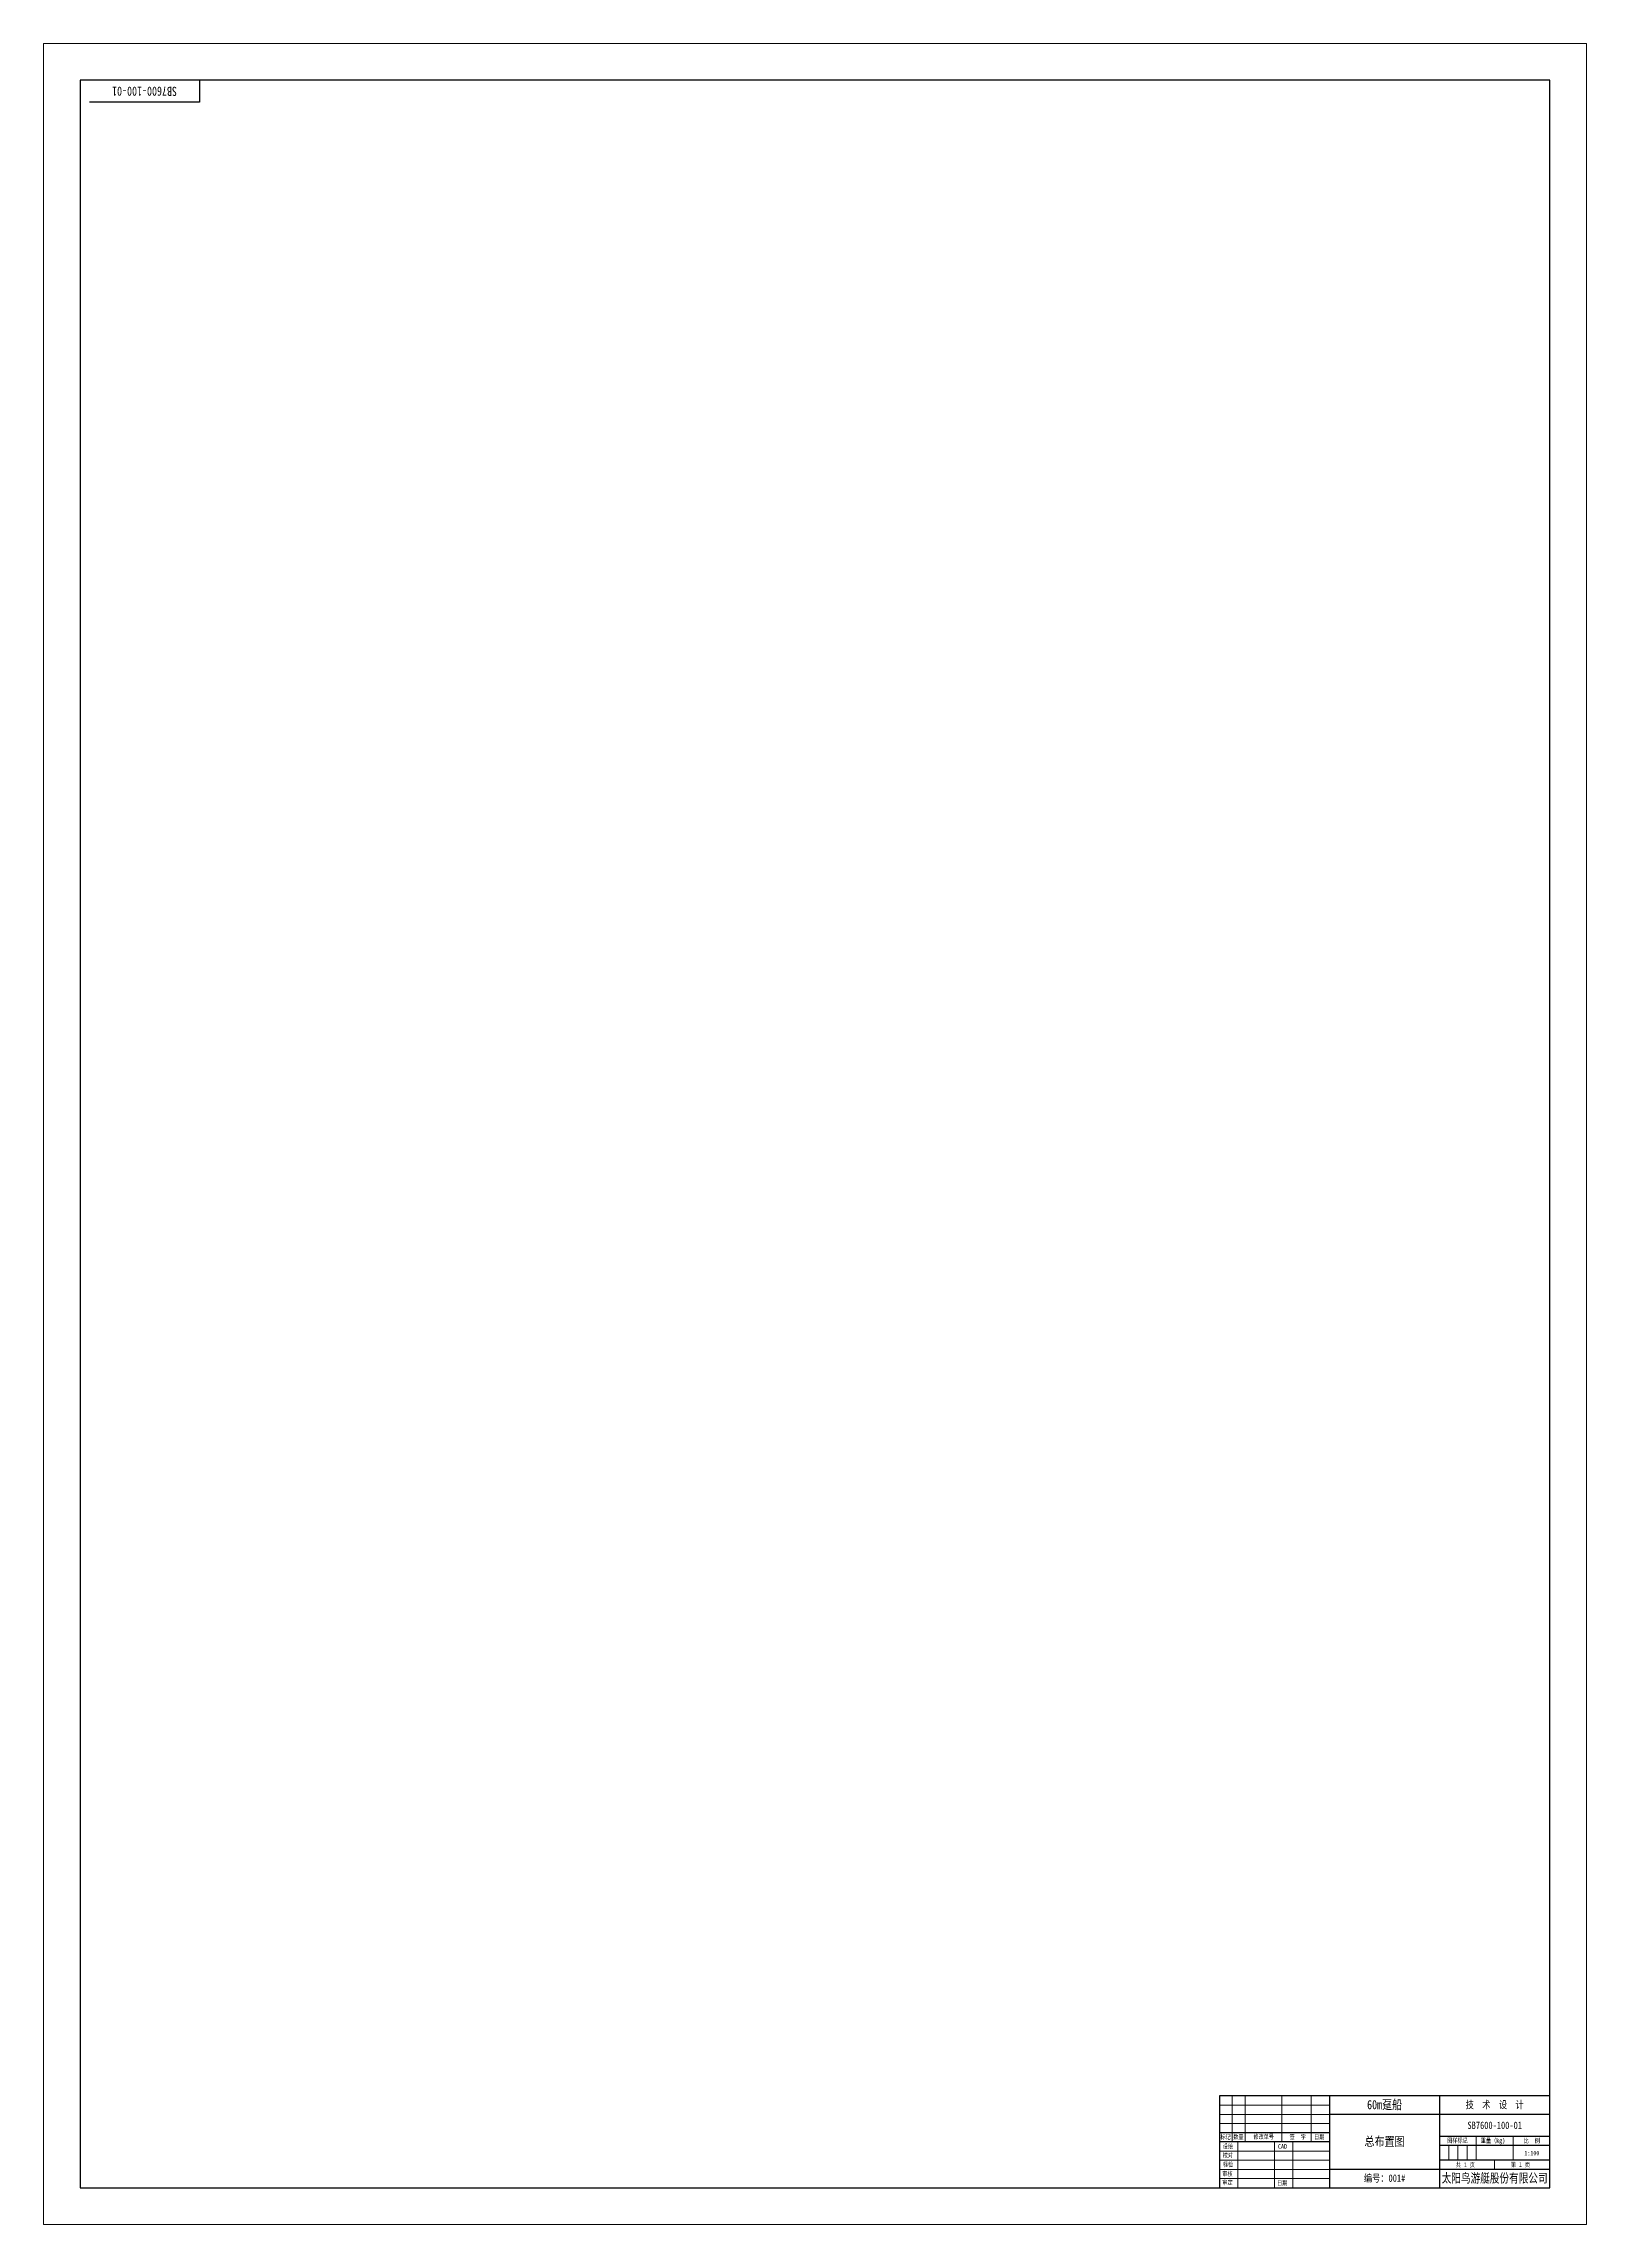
# Model space of a CAD drawing. Header units: millimetres. Extents: x -4702 to 3318, y -104 to 3616.
# Drawn here: x -4488 to -3647, y -104 to 1085 of the extents above; entities that cross this region are included whole.
import ezdxf
from ezdxf.enums import TextEntityAlignment as Align

# ---------------------------------------------------------------- set-up
doc = ezdxf.new("R2010")
doc.units = ezdxf.units.MM
doc.layers.add('TEXT', color=1, linetype='Continuous', lineweight=9)
doc.layers.add('图框', color=7, linetype='Continuous', lineweight=9)
doc.styles.add('FS', font='SIMFANG.TTF', dxfattribs={"width": 0.8})

msp = doc.modelspace()

# ---------------------------------------------------------------- linework, layer by layer
at = {"layer": '图框', "lineweight": 30}
for p, q in [((-4403.066, 1064.541), (-4403.066, 1052.541)), ((-4403.066, 1052.541), (-4463.066, 1052.541)), ((-3847.066, -34.459), (-3847.066, -84.459)), ((-3667.066, -34.459), (-3847.066, -34.459)), ((-3787.066, -34.459), (-3787.066, -84.459)), ((-3727.066, -34.459), (-3727.066, -84.459)), ((-3667.066, -44.459), (-3787.066, -44.459)), ((-3787.066, -54.459), (-3847.066, -54.459)), ((-3667.066, -56.459), (-3727.066, -56.459)), ((-3787.066, -59.459), (-3847.066, -59.459)), ((-3667.066, -61.459), (-3727.066, -61.459)), ((-3667.066, -69.459), (-3727.066, -69.459)), ((-3667.066, -74.459), (-3787.066, -74.459))]:
    msp.add_line(p, q, dxfattribs=at)
at = {"layer": '图框', "color": 7, "lineweight": 15}
for p, q in [((-3840.066, -34.459), (-3840.066, -59.459)), ((-3833.066, -34.459), (-3833.066, -59.459)), ((-3813.066, -34.459), (-3813.066, -59.459)), ((-3797.066, -34.459), (-3797.066, -59.459)), ((-3787.066, -39.459), (-3847.066, -39.459)), ((-3787.066, -44.459), (-3847.066, -44.459)), ((-3787.066, -49.459), (-3847.066, -49.459)), ((-3707.066, -56.459), (-3707.066, -69.459)), ((-3687.066, -56.459), (-3687.066, -69.459)), ((-3787.066, -64.459), (-3847.066, -64.459)), ((-3787.066, -69.459), (-3847.066, -69.459)), ((-3837.066, -59.459), (-3837.066, -84.459)), ((-3817.066, -59.459), (-3817.066, -84.459)), ((-3807.066, -59.459), (-3807.066, -84.459)), ((-3722.066, -61.459), (-3722.066, -69.459)), ((-3717.066, -61.459), (-3717.066, -69.459)), ((-3712.066, -61.459), (-3712.066, -69.459)), ((-3697.066, -74.459), (-3697.066, -69.459)), ((-3787.066, -74.459), (-3847.066, -74.459)), ((-3787.066, -79.459), (-3847.066, -79.459))]:
    msp.add_line(p, q, dxfattribs=at)
at = {"layer": '图框', "ltscale": 5}
msp.add_lwpolyline([(-4488.066, 1084.541), (-4488.066, -104.459), (-3647.066, -104.459), (-3647.066, 1084.541)], close=True, dxfattribs=at)
at = {"layer": '图框', "lineweight": 30}
msp.add_lwpolyline([(-4468.066, 1064.541), (-4468.066, -84.459), (-3667.066, -84.459), (-3667.066, 1064.541)], close=True, dxfattribs=at)

# ---------------------------------------------------------------- texts
at = {"layer": 'TEXT', "color": 7, "lineweight": 15, "style": 'FS', "width": 0.8}
for s, p in [('标记', (-3846.541, -58.018)), ('数量', (-3839.541, -58.018)), (' 修改单号', (-3830.233, -57.882)), ('签  字', (-3808.84, -58.059)), ('日期', (-3795.463, -58.059)), ('校对', (-3845.31, -68.01)), ('标检', (-3845.23, -72.999)), ('设绘', (-3845.273, -63.147)), ('CAD', (-3815.149, -63.165)), ('审核', (-3845.527, -78.126)), ('审定', (-3845.504, -82.84)), ('日期', (-3815.665, -83.152))]:
    msp.add_text(s, height=2.5, dxfattribs=at).set_placement(p)
for s, p in [('图样标记', (-3717.37, -59.927)), ('重量（kg)', (-3697.972, -59.998)), ('比  例', (-3676.84, -60.079)), ('共 1 页', (-3713.043, -73.204)), ('第 1 页', (-3683.012, -73.114)), ('1:100', (-3676.797, -66.832))]:
    msp.add_text(s, height=2.5, dxfattribs=at).set_placement(p, align=Align.CENTER)
at = {"layer": 'TEXT', "color": 7, "lineweight": 15, "insert": (-4433.066, 1058.541), "char_height": 5, "width": 60, "attachment_point": 5, "rotation": 180, "style": 'FS'}
msp.add_mtext('SB7600-100-01', dxfattribs=at)
at = {"layer": 'TEXT', "color": 7, "lineweight": 15, "insert": (-3757.066, -39.459), "char_height": 5, "width": 60, "attachment_point": 5, "line_spacing_factor": 0.72, "style": 'FS'}
msp.add_mtext('60m趸船', dxfattribs=at)
at = {"layer": 'TEXT', "color": 7, "lineweight": 15, "attachment_point": 5, "style": 'FS'}
for s, insert, char_height, width in [('技  术  设  计', (-3697.066, -39.459), 4, 60), ('总布置图', (-3757.066, -59.459), 5, 60), ('SB7600-100-01', (-3697.028, -50.459), 4, 59.92321), ('编号：001#', (-3757.066, -79.459), 4, 60), ('{\\fSTXinwei|b0|i0|c134|p2;\\W0.75;太阳鸟游艇股份有限公司}', (-3697.066, -79.459), 5, 60)]:
    msp.add_mtext(s, dxfattribs=dict(at, insert=insert, char_height=char_height, width=width))

doc.saveas('drawing.dxf')
